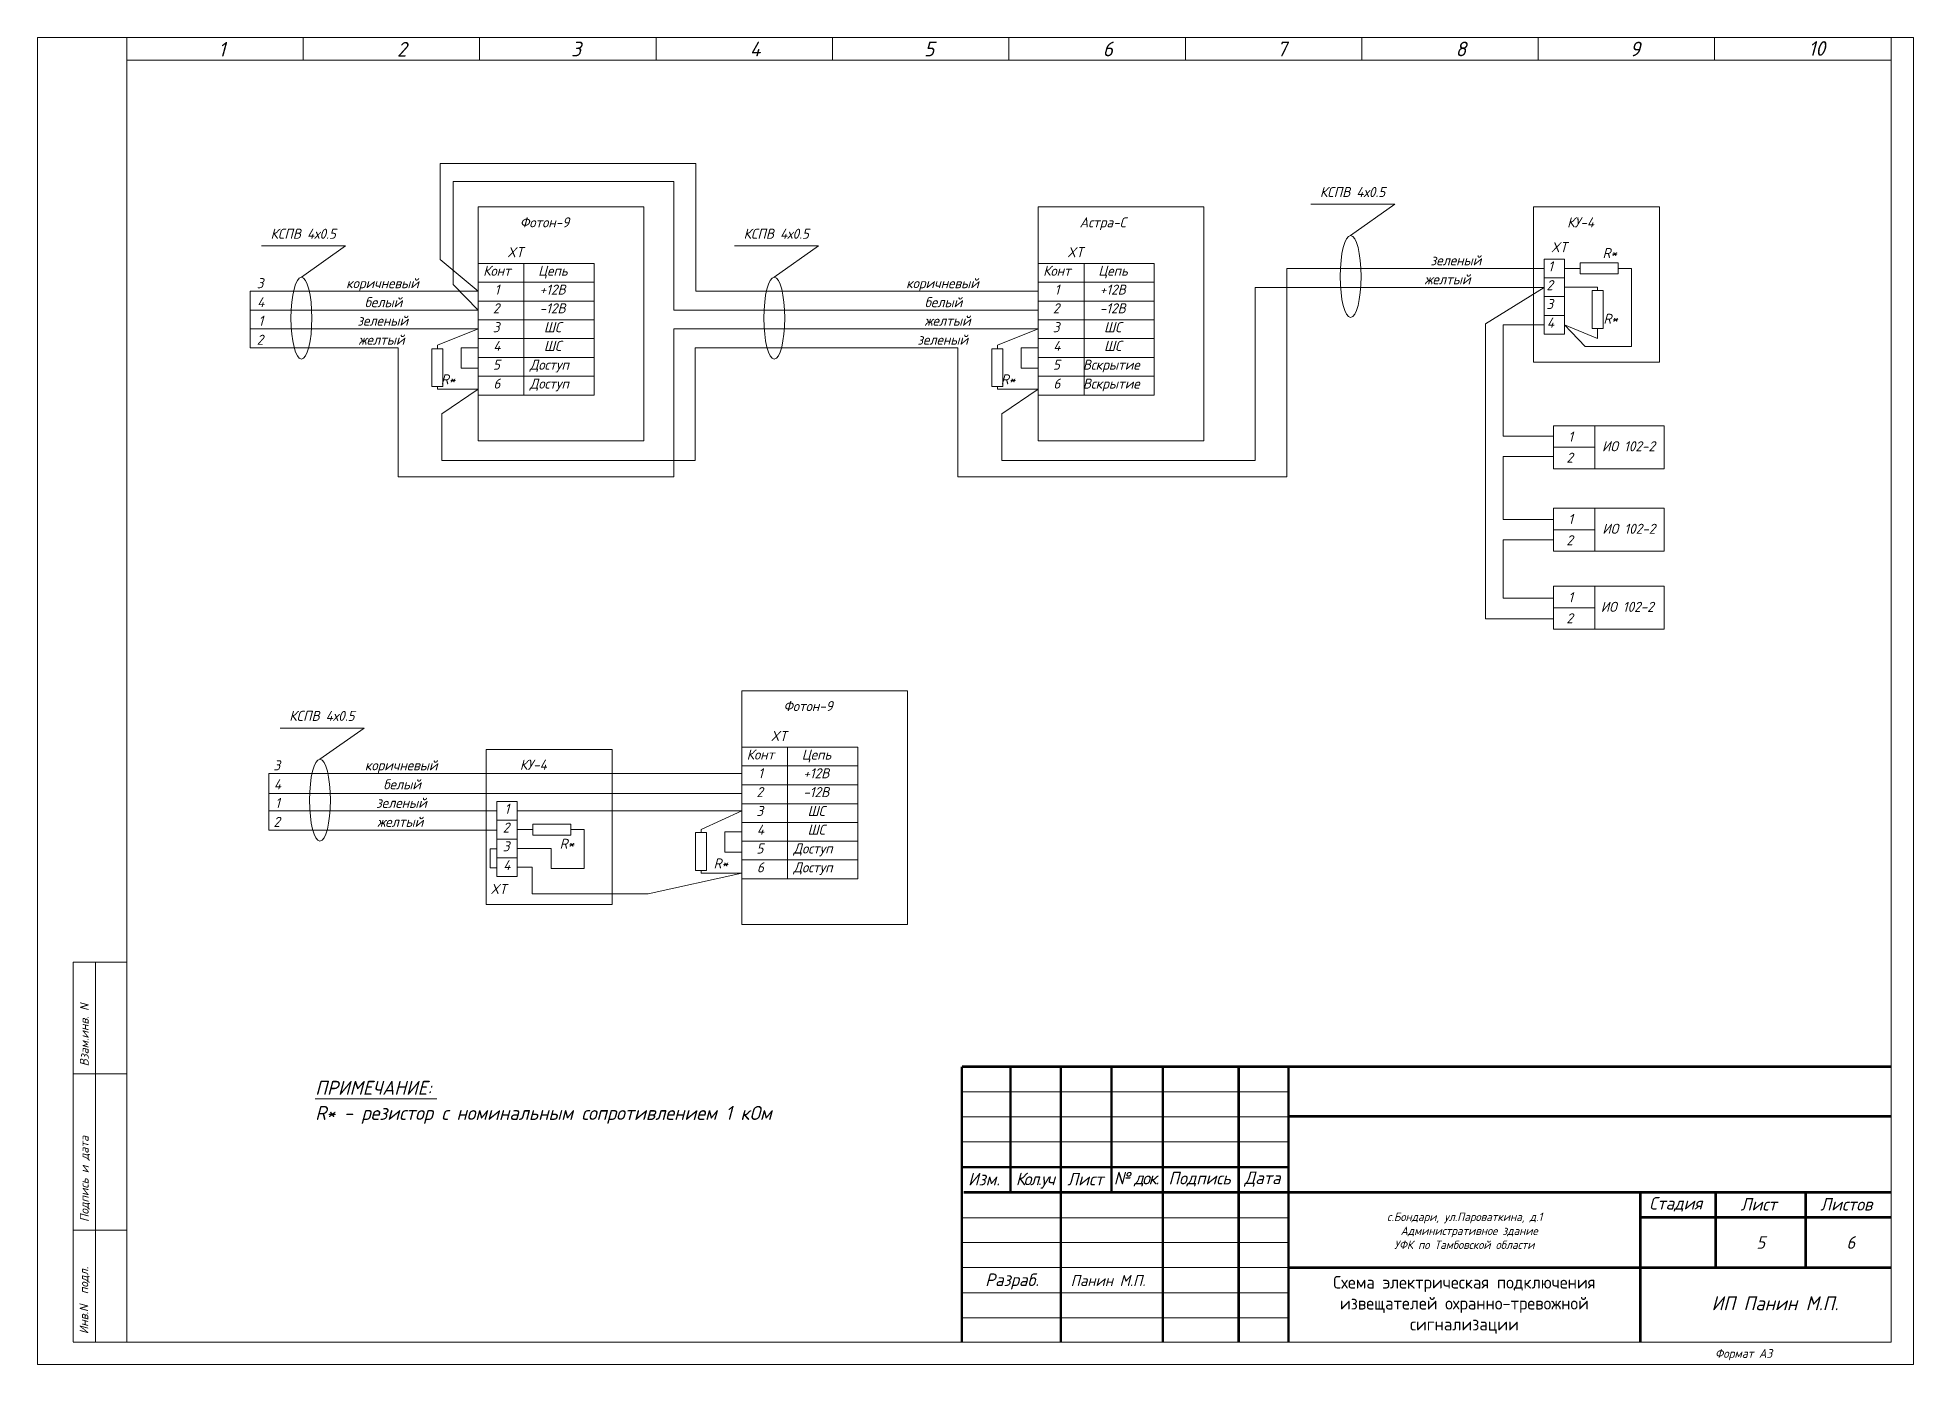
# Model space of a CAD drawing. Header units: inches. Extents: x -24 to 3888, y 393 to 1828.
# Drawn here: x 595.1 to 729.5, y 1159.3 to 1254.4 of the extents above; entities that cross this region are included whole.
import ezdxf

# ---------------------------------------------------------------- set-up
doc = ezdxf.new("R2010")
doc.units = ezdxf.units.IN
doc.header["$MEASUREMENT"] = 0
doc.linetypes.add('Caddy_Solid', pattern=[0])
doc.layers.add('DESC', color=7, linetype='Continuous')
doc.styles.get("Standard").update_dxf_attribs({"font": 'GOST_Common Italic_0.ttf'})

msp = doc.modelspace()

# ---------------------------------------------------------------- texts
at = {"layer": 'DESC', "lineweight": 15}
for s, height, p in [('1', 1.05, (608.03, 1253)), ('2', 1.05, (620.83, 1253)), ('3', 1.05, (633.31, 1253.02)), ('4', 1.05, (646.11, 1253.02)), ('5', 1.05, (658.59, 1253.02)), ('6', 1.05, (671.39, 1253.02)), ('7', 1.05, (683.87, 1253.02)), ('8', 1.05, (696.67, 1253.02)), ('9', 1.05, (709.15, 1253.02)), ('10', 1.048, (721.95, 1253.06)), ('Формат А3', 0.629, (715.25, 1159.8))]:
    msp.add_text(s, height=height, dxfattribs=at).set_placement(p)
for s, p in [('Взам.инв. N', (598.74, 1180.68)), ('Подпись и дата', (598.74, 1169.53)), ('Инв.N  подл.', (598.71, 1161.5))]:
    msp.add_text(s, height=0.6288, rotation=90, dxfattribs=at).set_placement(p)
at = {"layer": 'DESC', "color": 0, "lineweight": 15, "attachment_point": 1}
for s, width, heights, insert, char_height in [('КСПВ 4х0.5', 11.8019, [0.819], (686.95, 1243.66), 0.72), ('КСПВ 4х0.5', 7.3081, [1.09], (611.77, 1240.67), 0.72), ('\\pi2.981;Фотон-9', 9.8953, [1.61], (626.65, 1241.49), 0.72), ('КСПВ 4х0.5', 9.4651, [1.09], (645.66, 1240.67), 0.72), ('\\pi2.96136;Астра-С', 9.8953, [1.61], (666.77, 1241.49), 0.72), ('\\pi2.78066;КУ-4', 7.7595, [1.61], (701.88, 1241.49), 0.72), ('\\pi1.31405;XT', 2.603, [4.06], (627.41, 1239.35), 0.72), ('\\pi1.31405;XT', 2.603, [4.06], (667.53, 1239.35), 0.72), ('\\pi1.31405;XT', 2.603, [4.06], (702.19, 1239.71), 0.72), ('\\pi0.80102;R*', 2.603, [4.06], (706.4, 1239.29), 0.72), ('\\pi0.35132;Конт', 2.603, [4.06], (626.65, 1238.02), 0.72), ('\\pi1.02068;Цепь', 4.1599, [4.06], (629.92, 1238.02), 0.72), ('\\pi0.35132;Конт', 2.603, [4.06], (666.77, 1238.02), 0.72), ('\\pi1.02068;Цепь', 4.1599, [4.06], (670.05, 1238.02), 0.72), ('зеленый', 2.603, [0.786], (694.88, 1238.77), 0.72), ('\\pi1.17084;1', 2.603, [4.06], (702.13, 1238.34), 0.72), ('\\pi1.04621;3', 2.603, [0.786], (609.73, 1237.13), 0.72), ('\\pi-1.32761;коричневый', 2.603, [0.786], (618.51, 1237.13), 0.72), ('\\pi1.17084;1', 2.603, [4.06], (626.65, 1236.67), 0.72), ('\\pi1.12649;+12В', 4.1599, [4.06], (629.92, 1236.67), 0.72), ('\\pi-1.32761;коричневый', 2.603, [0.786], (658.63, 1237.13), 0.72), ('\\pi1.17084;1', 2.603, [4.06], (666.77, 1236.67), 0.72), ('\\pi1.12649;+12В', 4.1599, [4.06], (670.05, 1236.67), 0.72), ('\\pi-0.43252;желтый', 2.603, [0.786], (694.88, 1237.41), 0.72), ('\\pi1.04593;2', 2.603, [4.06], (702.13, 1236.99), 0.72), ('\\pi1.07921;4', 2.603, [0.786], (609.73, 1235.77), 0.72), ('белый', 2.603, [0.786], (618.51, 1235.77), 0.72), ('\\pi1.04593;2', 2.603, [4.06], (626.65, 1235.33), 0.72), ('\\pi1.12186;-12В', 4.1599, [4.06], (629.92, 1235.33), 0.72), ('белый', 2.603, [0.786], (658.63, 1235.77), 0.72), ('\\pi1.04593;2', 2.603, [4.06], (666.77, 1235.33), 0.72), ('\\pi1.12186;-12В', 4.1599, [4.06], (670.05, 1235.33), 0.72), ('\\pi1.04621;3', 2.603, [4.06], (702.13, 1235.64), 0.72), ('\\pi1.17084;1', 2.603, [0.786], (609.73, 1234.44), 0.72), ('\\pi-0.52088;зеленый', 2.603, [0.786], (618.51, 1234.44), 0.72), ('\\pi1.04621;3', 2.603, [4.06], (626.65, 1233.98), 0.72), ('\\pi1.43549;ШС', 4.1599, [4.06], (629.92, 1233.98), 0.72), ('желтый', 2.603, [0.786], (658.63, 1234.44), 0.72), ('\\pi1.04621;3', 2.603, [4.06], (666.77, 1233.98), 0.72), ('\\pi1.43549;ШС', 4.1599, [4.06], (670.05, 1233.98), 0.72), ('\\pi1.07921;4', 2.603, [4.06], (702.13, 1234.3), 0.72), ('\\pi0.80102;R*', 2.603, [4.06], (706.46, 1234.58), 0.72), ('\\pi1.04593;2', 2.603, [0.786], (609.73, 1233.08), 0.72), ('\\pi-0.43252;желтый', 2.603, [0.786], (618.51, 1233.08), 0.72), ('\\pi1.07921;4', 2.603, [4.06], (626.65, 1232.64), 0.72), ('\\pi1.43549;ШС', 4.1599, [4.06], (629.92, 1232.64), 0.72), ('\\pi-0.52088;зеленый', 2.603, [0.786], (658.63, 1233.08), 0.72), ('\\pi1.07921;4', 2.603, [4.06], (666.77, 1232.64), 0.72), ('\\pi1.43549;ШС', 4.1599, [4.06], (670.05, 1232.64), 0.72), ('\\pi1.04839;5', 2.603, [4.06], (626.65, 1231.29), 0.72), ('\\pi0.41768;Доступ', 4.1599, [4.06], (629.92, 1231.29), 0.72), ('\\pi1.04839;5', 2.603, [4.06], (666.77, 1231.29), 0.72), ('\\pi-0.08632;Вскрытие', 4.1599, [4.06], (670.05, 1231.29), 0.72), ('\\pi0.80102;R*', 2.603, [4.06], (623.17, 1230.24), 0.72), ('\\pi1.08384;6', 2.603, [4.06], (626.65, 1229.94), 0.72), ('\\pi0.41768;Доступ', 4.1599, [4.06], (629.92, 1229.94), 0.72), ('\\pi0.80102;R*', 2.603, [4.06], (663.29, 1230.24), 0.72), ('\\pi1.08384;6', 2.603, [4.06], (666.77, 1229.94), 0.72), ('\\pi-0.08632;Вскрытие', 4.1599, [4.06], (670.05, 1229.94), 0.72), ('\\pi1.17084;1', 2.603, [4.06], (703.57, 1226.14), 0.72), ('\\pi1.04593;2', 2.603, [4.06], (703.56, 1224.63), 0.72), ('\\pi0.27252;ИО 102-2', 4.4347, [3.31], (706.89, 1225.45), 0.72), ('\\pi1.17084;1', 2.603, [4.06], (703.57, 1220.24), 0.72), ('\\pi0.27252;ИО 102-2', 4.4347, [3.31], (706.91, 1219.54), 0.72), ('\\pi1.04593;2', 2.603, [4.06], (703.56, 1218.72), 0.72), ('\\pi1.17084;1', 2.603, [4.06], (703.57, 1214.64), 0.72), ('\\pi0.27252;ИО 102-2', 4.4347, [3.31], (706.8, 1213.95), 0.72), ('\\pi1.04593;2', 2.603, [4.06], (703.56, 1213.13), 0.72), ('\\pi2.981;Фотон-9', 9.8953, [1.61], (645.53, 1206.84), 0.72), ('\\pi1.31405;XT', 2.603, [4.06], (646.29, 1204.7), 0.72), ('\\pi0.35132;Конт', 2.603, [4.06], (645.53, 1203.37), 0.72), ('\\pi1.02068;Цепь', 4.1599, [4.06], (648.81, 1203.37), 0.72), ('\\pi1.04621;3', 2.603, [0.786], (610.93, 1202.6), 0.72), ('\\pi-1.32761;коричневый', 2.603, [0.786], (619.85, 1202.6), 0.72), ('\\pi2.78066;КУ-4', 7.7595, [1.61], (626.85, 1202.64), 0.72), ('\\pi1.17084;1', 2.603, [4.06], (645.53, 1202.03), 0.72), ('\\pi1.12649;+12В', 4.1599, [4.06], (648.81, 1202.03), 0.72), ('\\pi1.07921;4', 2.603, [0.786], (610.93, 1201.24), 0.72), ('белый', 2.603, [0.786], (619.85, 1201.24), 0.72), ('\\pi1.04593;2', 2.603, [4.06], (645.53, 1200.68), 0.72), ('\\pi1.12186;-12В', 4.1599, [4.06], (648.81, 1200.68), 0.72), ('\\pi1.17084;1', 2.603, [0.786], (610.93, 1199.91), 0.72), ('\\pi-0.52088;зеленый', 2.603, [0.786], (619.85, 1199.91), 0.72), ('\\pi1.17084;1', 2.603, [4.06], (627.36, 1199.49), 0.72), ('\\pi1.04621;3', 2.603, [4.06], (645.53, 1199.33), 0.72), ('\\pi1.43549;ШС', 4.1599, [4.06], (648.81, 1199.33), 0.72), ('\\pi1.04593;2', 2.603, [0.786], (610.93, 1198.55), 0.72), ('\\pi-0.43252;желтый', 2.603, [0.786], (619.85, 1198.55), 0.72), ('\\pi1.04593;2', 2.603, [4.06], (627.36, 1198.14), 0.72), ('\\pi1.07921;4', 2.603, [4.06], (645.53, 1197.99), 0.72), ('\\pi1.43549;ШС', 4.1599, [4.06], (648.81, 1197.99), 0.72), ('\\pi1.04621;3', 2.603, [4.06], (627.36, 1196.8), 0.72), ('\\pi0.80102;R*', 2.603, [4.06], (631.68, 1196.98), 0.72), ('\\pi1.04839;5', 2.603, [4.06], (645.53, 1196.64), 0.72), ('\\pi0.41768;Доступ', 4.1599, [4.06], (648.81, 1196.64), 0.72), ('\\pi1.07921;4', 2.603, [4.06], (627.36, 1195.45), 0.72), ('\\pi0.80102;R*', 2.603, [4.06], (642.71, 1195.57), 0.72), ('\\pi1.08384;6', 2.603, [4.06], (645.53, 1195.29), 0.72), ('\\pi0.41768;Доступ', 4.1599, [4.06], (648.81, 1195.29), 0.72), ('\\pi1.31405;XT', 2.603, [4.06], (626.21, 1193.74), 0.72), ('ПРИМЕЧАНИЕ:', 12.0546, [0.819], (614.97, 1179.64), 1), ('R* - резистор с номинальным сопротивлением 1 кОм', 34.4536, [0.857], (614.97, 1177.84), 1), ('\\pi23.73776;c.Бондари, ул.Пароваткина, д.1\\P\\pi24.36617; Административное здание \\P\\pi24.27003;УФК по Тамбовской области', 59.1919, [0], (668, 1170.2), 0.6)]:
    msp.add_mtext_dynamic_manual_height_columns(s, width=width, gutter_width=1, heights=heights, dxfattribs=dict(at, insert=insert, char_height=char_height))
at = {"layer": 'DESC', "color": 0, "lineweight": 15}
note = msp.add_mtext_dynamic_manual_height_columns('КСПВ ', width=4.7916, gutter_width=1, heights=[0.819, 0], dxfattribs=dict(at, insert=(613.11, 1206.14), char_height=0.72, attachment_point=1))
for column, words in zip(note.columns.linked_columns, ['4х0.5']):
    column.text = words
at = {"layer": 'DESC', "color": 0, "lineweight": 15, "char_height": 0.9, "attachment_point": 5}
for s, insert, width in [('Изм.', (662.88, 1172.6), 3.4805), ('{\\T0.85;Кол.уч}', (666.52, 1172.49), 3.6119), ('Лист', (670.14, 1172.6), 3.6273), ('{\\T0.85;№ док.}', (673.79, 1172.6), 3.6803), ('Подпись', (678.33, 1172.6), 5.4), ('Дата', (682.83, 1172.6), 3.6), ('Стадия', (712.44, 1170.8), 5.4), ('Лист', (718.38, 1170.8), 6.48), ('Листов', (724.66, 1170.8), 6.0943), ('5', (718.53, 1168.06), 6.4543), ('6', (724.98, 1168.06), 6.4543), ('Разраб.', (664.89, 1165.27), 7.0924)]:
    msp.add_mtext(s, dxfattribs=dict(at, insert=insert, width=width))
at = {"layer": 'DESC', "lineweight": 15, "attachment_point": 5}
for s, insert, char_height, width in [('Панин М.П.', (671.77, 1165.34), 0.787, 6.3), ('{\\fGOST Common|b0|i0|c204|p34;Схема электрическая подключения извещателей охранно-тревожной сигнализации}', (697.3, 1163.59), 0.9, 25.2)]:
    msp.add_mtext(s, dxfattribs=dict(at, insert=insert, char_height=char_height, width=width))
at = {"layer": 'DESC', "lineweight": 15, "insert": (710.2, 1164.21), "char_height": 1, "attachment_point": 1}
msp.add_mtext_dynamic_manual_height_columns('\\pi4.80835;ИП Панин М.П.', width=17.9743, gutter_width=1, heights=[1.74], dxfattribs=at)

# ---------------------------------------------------------------- linework, layer by layer
at = {"layer": 'DESC', "linetype": 'Caddy_Solid', "lineweight": 15}
for p, q in [((601.47, 1252.77), (601.47, 1254.37)), ((614.11, 1252.77), (614.11, 1254.37)), ((626.75, 1252.77), (626.75, 1254.37)), ((639.39, 1252.77), (639.39, 1254.37)), ((652.03, 1252.77), (652.03, 1254.37)), ((664.67, 1252.77), (664.67, 1254.37)), ((677.31, 1252.77), (677.31, 1254.37)), ((689.95, 1252.77), (689.95, 1254.37)), ((702.59, 1252.77), (702.59, 1254.37)), ((715.23, 1252.77), (715.23, 1254.37)), ((727.87, 1252.77), (727.87, 1254.37)), ((601.47, 1252.75), (727.87, 1252.75)), ((601.47, 1252.75), (601.47, 1160.93)), ((727.87, 1252.75), (727.87, 1160.93)), ((597.63, 1160.94), (597.63, 1188.14)), ((597.63, 1188.14), (601.47, 1188.14)), ((599.23, 1188.14), (599.23, 1160.94)), ((597.63, 1180.13), (601.47, 1180.13)), ((597.63, 1168.94), (601.47, 1168.94)), ((727.87, 1160.93), (597.63, 1160.93))]:
    msp.add_line(p, q, dxfattribs=at)
at = {"layer": 'DESC', "color": 0, "lineweight": 15}
for p, q in [((623.93, 1238.46), (623.93, 1245.35)), ((623.93, 1245.35), (642.24, 1245.35)), ((642.24, 1245.35), (642.24, 1236.19)), ((624.86, 1236.67), (624.86, 1244.05)), ((624.86, 1244.05), (640.67, 1244.05)), ((640.67, 1244.05), (640.67, 1234.83)), ((692.32, 1242.42), (686.3, 1242.42)), ((689.15, 1240.18), (692.32, 1242.42)), ((617.14, 1239.44), (611.12, 1239.44)), ((613.98, 1237.2), (617.14, 1239.44)), ((651.03, 1239.44), (645, 1239.44)), ((647.86, 1237.2), (651.03, 1239.44)), ((626.65, 1236.19), (623.93, 1238.46)), ((626.65, 1238.18), (629.92, 1238.18)), ((629.92, 1238.18), (629.92, 1236.84)), ((629.92, 1238.18), (634.95, 1238.18)), ((634.95, 1238.18), (634.95, 1236.84)), ((666.77, 1238.18), (670.05, 1238.18)), ((670.05, 1238.18), (670.05, 1236.84)), ((670.05, 1238.18), (675.07, 1238.18)), ((675.07, 1238.18), (675.07, 1236.84)), ((684.58, 1222.91), (684.58, 1237.83)), ((684.58, 1237.83), (691.52, 1237.83)), ((703.01, 1237.83), (691.52, 1237.83)), ((703.01, 1238.5), (704.47, 1238.5)), ((703.01, 1238.5), (703.01, 1233.11)), ((704.47, 1238.5), (704.47, 1237.15)), ((705.4, 1237.82), (704.47, 1237.82)), ((705.59, 1237.82), (705.4, 1237.82)), ((708.31, 1238.22), (705.59, 1238.22)), ((705.59, 1238.22), (705.59, 1237.43)), ((708.31, 1237.43), (708.31, 1238.22)), ((708.31, 1237.82), (708.55, 1237.82)), ((708.55, 1237.82), (709.27, 1237.82)), ((709.27, 1237.82), (709.27, 1232.24)), ((626.65, 1234.83), (624.86, 1236.67)), ((629.92, 1236.84), (626.65, 1236.84)), ((626.65, 1236.84), (629.92, 1236.84)), ((634.95, 1236.84), (629.92, 1236.84)), ((629.92, 1236.84), (629.92, 1235.49)), ((629.92, 1236.84), (634.95, 1236.84)), ((634.95, 1236.84), (634.95, 1235.49)), ((670.05, 1236.84), (666.77, 1236.84)), ((666.77, 1236.84), (670.05, 1236.84)), ((675.07, 1236.84), (670.05, 1236.84)), ((670.05, 1236.84), (670.05, 1235.49)), ((670.05, 1236.84), (675.07, 1236.84)), ((675.07, 1236.84), (675.07, 1235.49)), ((704.47, 1237.15), (703.01, 1237.15)), ((703.01, 1237.15), (704.47, 1237.15)), ((704.47, 1237.15), (704.47, 1235.81)), ((705.59, 1237.43), (708.31, 1237.43)), ((626.65, 1236.19), (610.31, 1236.19)), ((610.31, 1236.19), (610.31, 1232.13)), ((629.92, 1235.49), (626.65, 1235.49)), ((626.65, 1235.49), (629.92, 1235.49)), ((634.95, 1235.49), (629.92, 1235.49)), ((629.92, 1235.49), (629.92, 1234.14)), ((629.92, 1235.49), (634.95, 1235.49)), ((634.95, 1235.49), (634.95, 1234.14)), ((642.24, 1236.19), (655.27, 1236.19)), ((666.77, 1236.19), (655.27, 1236.19)), ((670.05, 1235.49), (666.77, 1235.49)), ((666.77, 1235.49), (670.05, 1235.49)), ((675.07, 1235.49), (670.05, 1235.49)), ((670.05, 1235.49), (670.05, 1234.14)), ((670.05, 1235.49), (675.07, 1235.49)), ((675.07, 1235.49), (675.07, 1234.14)), ((682.31, 1224.06), (682.31, 1236.46)), ((682.31, 1236.46), (691.52, 1236.46)), ((703.01, 1236.46), (691.52, 1236.46)), ((703.01, 1236.46), (698.82, 1233.85)), ((704.47, 1235.81), (703.01, 1235.81)), ((703.01, 1235.81), (704.47, 1235.81)), ((704.47, 1236.48), (706.84, 1236.48)), ((704.47, 1235.81), (704.47, 1234.46)), ((707.24, 1236.24), (706.45, 1236.24)), ((706.45, 1236.24), (706.45, 1233.52)), ((706.84, 1236.48), (706.84, 1236.42)), ((706.84, 1236.24), (706.84, 1236.43)), ((707.24, 1233.52), (707.24, 1236.24)), ((626.65, 1234.83), (610.31, 1234.83)), ((629.92, 1234.14), (626.65, 1234.14)), ((626.65, 1234.14), (629.92, 1234.14)), ((634.95, 1234.14), (629.92, 1234.14)), ((629.92, 1234.14), (629.92, 1232.8)), ((629.92, 1234.14), (634.95, 1234.14)), ((634.95, 1234.14), (634.95, 1232.8)), ((640.67, 1234.83), (655.66, 1234.83)), ((666.77, 1234.83), (655.27, 1234.83)), ((670.05, 1234.14), (666.77, 1234.14)), ((666.77, 1234.14), (670.05, 1234.14)), ((675.07, 1234.14), (670.05, 1234.14)), ((670.05, 1234.14), (670.05, 1232.8)), ((670.05, 1234.14), (675.07, 1234.14)), ((675.07, 1234.14), (675.07, 1232.8)), ((698.82, 1233.85), (698.82, 1212.73)), ((704.47, 1234.46), (703.01, 1234.46)), ((703.01, 1234.46), (704.47, 1234.46)), ((704.47, 1234.46), (704.47, 1233.11)), ((626.65, 1233.5), (610.31, 1233.5)), ((623.72, 1232.32), (626.65, 1233.5)), ((629.92, 1232.8), (626.65, 1232.8)), ((626.65, 1232.8), (629.92, 1232.8)), ((634.95, 1232.8), (629.92, 1232.8)), ((629.92, 1232.8), (629.92, 1231.45)), ((629.92, 1232.8), (634.95, 1232.8)), ((634.95, 1232.8), (634.95, 1231.45)), ((640.67, 1222.91), (640.67, 1233.5)), ((640.67, 1233.5), (655.27, 1233.5)), ((666.77, 1233.5), (655.27, 1233.5)), ((663.85, 1232.32), (666.77, 1233.5)), ((670.05, 1232.8), (666.77, 1232.8)), ((666.77, 1232.8), (670.05, 1232.8)), ((675.07, 1232.8), (670.05, 1232.8)), ((670.05, 1232.8), (670.05, 1231.45)), ((670.05, 1232.8), (675.07, 1232.8)), ((675.07, 1232.8), (675.07, 1231.45)), ((700.08, 1225.81), (700.08, 1233.78)), ((700.08, 1233.78), (703.01, 1233.78)), ((703.01, 1233.11), (704.47, 1233.11)), ((705.96, 1232.24), (704.47, 1233.79)), ((706.84, 1232.82), (704.47, 1233.79)), ((706.45, 1233.52), (707.24, 1233.52)), ((706.84, 1233.52), (706.84, 1233.28)), ((706.84, 1233.28), (706.84, 1232.82)), ((620.9, 1232.13), (610.31, 1232.13)), ((620.9, 1232.13), (620.9, 1222.91)), ((623.33, 1232.08), (623.33, 1229.36)), ((624.11, 1232.08), (623.33, 1232.08)), ((623.72, 1232.08), (623.72, 1232.32)), ((624.11, 1229.36), (624.11, 1232.08)), ((626.65, 1232.14), (625.43, 1232.14)), ((625.43, 1232.14), (625.43, 1230.69)), ((629.92, 1231.45), (626.65, 1231.45)), ((626.65, 1231.45), (629.92, 1231.45)), ((634.95, 1231.45), (629.92, 1231.45)), ((629.92, 1231.45), (629.92, 1230.1)), ((629.92, 1231.45), (634.95, 1231.45)), ((634.95, 1231.45), (634.95, 1230.1)), ((642.19, 1224.06), (642.19, 1232.13)), ((642.19, 1232.13), (655.27, 1232.13)), ((661.02, 1232.13), (655.27, 1232.13)), ((661.02, 1232.13), (661.02, 1222.91)), ((663.45, 1232.08), (663.45, 1229.36)), ((664.24, 1232.08), (663.45, 1232.08)), ((663.85, 1232.08), (663.85, 1232.32)), ((664.24, 1229.36), (664.24, 1232.08)), ((666.77, 1232.14), (665.55, 1232.14)), ((665.55, 1232.14), (665.55, 1230.69)), ((670.05, 1231.45), (666.77, 1231.45)), ((666.77, 1231.45), (670.05, 1231.45)), ((675.07, 1231.45), (670.05, 1231.45)), ((670.05, 1231.45), (670.05, 1230.1)), ((670.05, 1231.45), (675.07, 1231.45)), ((675.07, 1231.45), (675.07, 1230.1)), ((709.27, 1232.24), (705.96, 1232.24)), ((625.43, 1230.69), (626.65, 1230.69)), ((629.92, 1230.1), (626.65, 1230.1)), ((626.65, 1230.1), (629.92, 1230.1)), ((634.95, 1230.1), (629.92, 1230.1)), ((629.92, 1230.1), (629.92, 1228.76)), ((629.92, 1230.1), (634.95, 1230.1)), ((634.95, 1230.1), (634.95, 1228.76)), ((665.55, 1230.69), (666.77, 1230.69)), ((670.05, 1230.1), (666.77, 1230.1)), ((666.77, 1230.1), (670.05, 1230.1)), ((675.07, 1230.1), (670.05, 1230.1)), ((670.05, 1230.1), (670.05, 1228.76)), ((670.05, 1230.1), (675.07, 1230.1)), ((675.07, 1230.1), (675.07, 1228.76)), ((623.33, 1229.36), (624.11, 1229.36)), ((623.72, 1229.36), (623.72, 1229.18)), ((623.72, 1229.18), (626.65, 1229.18)), ((626.65, 1229.18), (624.04, 1227.42)), ((629.92, 1228.76), (626.65, 1228.76)), ((634.95, 1228.76), (629.92, 1228.76)), ((663.45, 1229.36), (664.24, 1229.36)), ((663.85, 1229.36), (663.85, 1229.18)), ((663.85, 1229.18), (666.77, 1229.18)), ((666.77, 1229.18), (664.16, 1227.42)), ((670.05, 1228.76), (666.77, 1228.76)), ((675.07, 1228.76), (670.05, 1228.76)), ((624.04, 1227.42), (624.04, 1224.06)), ((664.16, 1227.42), (664.16, 1224.06)), ((703.69, 1225.81), (700.08, 1225.81)), ((703.69, 1225.02), (706.65, 1225.02)), ((624.04, 1224.06), (642.19, 1224.06)), ((664.16, 1224.06), (682.31, 1224.06)), ((700.08, 1219.85), (700.08, 1224.35)), ((700.08, 1224.35), (703.69, 1224.35)), ((620.9, 1222.91), (640.67, 1222.91)), ((661.02, 1222.91), (684.58, 1222.91)), ((703.69, 1219.85), (700.08, 1219.85)), ((703.69, 1219.11), (706.65, 1219.11)), ((700.08, 1214.21), (700.08, 1218.39)), ((700.08, 1218.39), (703.69, 1218.39)), ((703.69, 1214.21), (700.08, 1214.21)), ((698.82, 1212.73), (703.69, 1212.73)), ((703.69, 1213.52), (706.65, 1213.52)), ((618.48, 1204.91), (612.45, 1204.91)), ((615.31, 1202.67), (618.48, 1204.91)), ((645.53, 1203.53), (648.81, 1203.53)), ((648.81, 1203.53), (648.81, 1202.19)), ((648.81, 1203.53), (653.84, 1203.53)), ((653.84, 1203.53), (653.84, 1202.19)), ((645.53, 1201.66), (611.64, 1201.66)), ((611.64, 1201.66), (611.64, 1197.6)), ((648.81, 1202.19), (645.53, 1202.19)), ((645.53, 1202.19), (648.81, 1202.19)), ((653.84, 1202.19), (648.81, 1202.19)), ((648.81, 1202.19), (648.81, 1200.84)), ((648.81, 1202.19), (653.84, 1202.19)), ((653.84, 1202.19), (653.84, 1200.84)), ((645.53, 1200.22), (611.64, 1200.22)), ((648.81, 1200.84), (645.53, 1200.84)), ((645.53, 1200.84), (648.81, 1200.84)), ((653.84, 1200.84), (648.81, 1200.84)), ((648.81, 1200.84), (648.81, 1199.49)), ((648.81, 1200.84), (653.84, 1200.84)), ((653.84, 1200.84), (653.84, 1199.49)), ((627.98, 1198.97), (611.64, 1198.97)), ((627.98, 1199.65), (629.44, 1199.65)), ((627.98, 1199.65), (627.98, 1194.27)), ((629.44, 1199.65), (629.44, 1198.3)), ((629.44, 1198.98), (645.53, 1198.98)), ((642.61, 1197.65), (645.53, 1198.98)), ((648.81, 1199.49), (645.53, 1199.49)), ((645.53, 1199.49), (648.81, 1199.49)), ((653.84, 1199.49), (648.81, 1199.49)), ((648.81, 1199.49), (648.81, 1198.15)), ((648.81, 1199.49), (653.84, 1199.49)), ((653.84, 1199.49), (653.84, 1198.15)), ((627.98, 1197.6), (611.64, 1197.6)), ((629.44, 1198.3), (627.98, 1198.3)), ((627.98, 1198.3), (629.44, 1198.3)), ((629.44, 1198.3), (629.44, 1196.96)), ((630.37, 1197.63), (629.44, 1197.63)), ((630.56, 1197.63), (630.37, 1197.63)), ((633.28, 1198.02), (630.56, 1198.02)), ((630.56, 1198.02), (630.56, 1197.24)), ((633.28, 1197.24), (633.28, 1198.02)), ((633.28, 1197.63), (633.52, 1197.63)), ((633.52, 1197.63), (634.24, 1197.63)), ((634.24, 1197.63), (634.24, 1194.84)), ((642.61, 1197.42), (642.61, 1197.65)), ((648.81, 1198.15), (645.53, 1198.15)), ((645.53, 1198.15), (648.81, 1198.15)), ((653.84, 1198.15), (648.81, 1198.15)), ((648.81, 1198.15), (648.81, 1196.8)), ((648.81, 1198.15), (653.84, 1198.15)), ((653.84, 1198.15), (653.84, 1196.8)), ((627.98, 1196.26), (627.5, 1196.26)), ((627.5, 1196.26), (627.5, 1194.9)), ((629.44, 1196.96), (627.98, 1196.96)), ((627.98, 1196.96), (629.44, 1196.96)), ((629.44, 1196.96), (629.44, 1195.61)), ((631.87, 1196.28), (629.44, 1196.28)), ((630.56, 1197.24), (633.28, 1197.24)), ((631.87, 1194.84), (631.87, 1196.28)), ((642.22, 1197.42), (642.22, 1194.7)), ((643, 1197.42), (642.22, 1197.42)), ((643, 1194.7), (643, 1197.42)), ((645.53, 1197.47), (644.32, 1197.47)), ((644.32, 1197.47), (644.32, 1196.02)), ((648.81, 1196.8), (645.53, 1196.8)), ((645.53, 1196.8), (648.81, 1196.8)), ((653.84, 1196.8), (648.81, 1196.8)), ((648.81, 1196.8), (648.81, 1195.46)), ((648.81, 1196.8), (653.84, 1196.8)), ((653.84, 1196.8), (653.84, 1195.46)), ((627.5, 1194.9), (627.98, 1194.9)), ((629.44, 1195.61), (627.98, 1195.61)), ((627.98, 1195.61), (629.44, 1195.61)), ((629.44, 1195.61), (629.44, 1194.27)), ((629.44, 1194.94), (630.52, 1194.94)), ((630.52, 1194.94), (630.52, 1193.04)), ((634.24, 1194.84), (631.87, 1194.84)), ((644.32, 1196.02), (645.53, 1196.02)), ((648.81, 1195.46), (645.53, 1195.46)), ((645.53, 1195.46), (648.81, 1195.46)), ((653.84, 1195.46), (648.81, 1195.46)), ((648.81, 1195.46), (648.81, 1194.11)), ((648.81, 1195.46), (653.84, 1195.46)), ((653.84, 1195.46), (653.84, 1194.11)), ((627.98, 1194.27), (629.44, 1194.27)), ((638.82, 1193.04), (645.53, 1194.51)), ((642.22, 1194.7), (643, 1194.7)), ((642.61, 1194.7), (642.61, 1194.51)), ((642.61, 1194.51), (645.53, 1194.51)), ((648.81, 1194.11), (645.53, 1194.11)), ((653.84, 1194.11), (648.81, 1194.11)), ((630.52, 1193.04), (638.82, 1193.04)), ((614.97, 1178.34), (623.69, 1178.34))]:
    msp.add_line(p, q, dxfattribs=at)
at = {"layer": 'DESC', "color": 7, "lineweight": 15}
for p, q in [((661.3, 1178.86), (684.7, 1178.86)), ((661.3, 1177.06), (684.7, 1177.06)), ((661.3, 1168.06), (684.7, 1168.06)), ((661.3, 1166.26), (684.7, 1166.26)), ((661.3, 1164.46), (684.7, 1164.46)), ((661.27, 1162.66), (684.7, 1162.66))]:
    msp.add_line(p, q, dxfattribs=at)
at = {"layer": 'DESC', "color": 7, "linetype": 'Continuous', "lineweight": 15}
for p, q in [((661.36, 1175.27), (684.73, 1175.27)), ((661.36, 1169.83), (684.63, 1169.83))]:
    msp.add_line(p, q, dxfattribs=at)
at = {"layer": 'DESC', "lineweight": 15}
msp.add_lwpolyline([(595.07, 1159.33), (729.47, 1159.33), (729.47, 1254.37), (595.07, 1254.37)], close=True, dxfattribs=at)
at = {"layer": 'DESC', "color": 0, "lineweight": 15}
for points in [[(626.65, 1242.23), (638.52, 1242.23), (638.52, 1225.48), (626.65, 1225.48)], [(666.77, 1242.23), (678.64, 1242.23), (678.64, 1225.48), (666.77, 1225.48)], [(702.24, 1231.12), (711.28, 1231.12), (711.28, 1242.23), (702.24, 1242.23)], [(703.69, 1226.56), (711.62, 1226.56), (711.62, 1223.48), (703.69, 1223.48)], [(703.69, 1226.56), (706.65, 1226.56), (706.65, 1223.48), (703.69, 1223.48)], [(703.69, 1220.66), (711.62, 1220.66), (711.62, 1217.57), (703.69, 1217.57)], [(703.69, 1220.66), (706.65, 1220.66), (706.65, 1217.57), (703.69, 1217.57)], [(703.69, 1215.07), (711.62, 1215.07), (711.62, 1211.98), (703.69, 1211.98)], [(703.69, 1215.07), (706.65, 1215.07), (706.65, 1211.98), (703.69, 1211.98)], [(645.53, 1207.58), (657.41, 1207.58), (657.41, 1190.83), (645.53, 1190.83)], [(627.21, 1192.28), (636.25, 1192.28), (636.25, 1203.38), (627.21, 1203.38)]]:
    msp.add_lwpolyline(points, close=True, dxfattribs=at)
at = {"layer": 'DESC', "color": 7, "lineweight": 15}
for points, const_width in [([(661.3, 1180.66), (727.87, 1180.66)], 0.18), ([(661.3, 1180.66), (661.3, 1160.93)], 0.18), ([(668.39, 1180.66), (668.39, 1160.93)], 0.18), ([(675.7, 1180.66), (675.7, 1160.93)], 0.18), ([(681.13, 1180.62), (681.13, 1160.93)], 0.18), ([(684.7, 1180.66), (684.7, 1160.93)], 0.18), ([(684.71, 1177.1), (727.87, 1177.1)], 0.18), ([(661.3, 1173.46), (684.7, 1173.46)], 0.18), ([(709.9, 1171.63), (709.9, 1160.93)], 0.18), ([(715.3, 1171.64), (715.3, 1166.26)], 0.18), ([(684.7, 1169.86), (684.7, 1169.86)], 0.072), ([(709.9, 1169.86), (727.87, 1169.86)], 0.18), ([(684.7, 1166.26), (727.87, 1166.26)], 0.18)]:
    msp.add_lwpolyline(points, dxfattribs=dict(at, const_width=const_width))
at = {"layer": 'DESC', "color": 7, "linetype": 'Continuous', "lineweight": 15, "const_width": 0.18}
for points in [[(664.78, 1171.76), (664.78, 1180.66)], [(672.02, 1171.65), (672.02, 1180.66)], [(661.43, 1171.65), (727.87, 1171.65)]]:
    msp.add_lwpolyline(points, dxfattribs=at)
at = {"layer": 'DESC', "linetype": 'Continuous', "lineweight": 15, "const_width": 0.18}
msp.add_lwpolyline([(721.75, 1171.65), (721.75, 1166.26)], dxfattribs=at)
at = {"layer": 'DESC', "color": 0, "lineweight": 15}
for centre in [(689.15, 1237.25), (613.98, 1234.27), (647.86, 1234.27), (615.31, 1199.74)]:
    msp.add_ellipse(centre, major_axis=(0, -2.93), ratio=0.255671, dxfattribs=at)

msp.set_redraw_order([(e.dxf.handle, doc.entitydb.next_handle()) for e in msp.query("TEXT MTEXT ATTDEF DIMENSION ARC_DIMENSION")])  # texts and dimensions are drawn at this point

doc.saveas('drawing.dxf')
